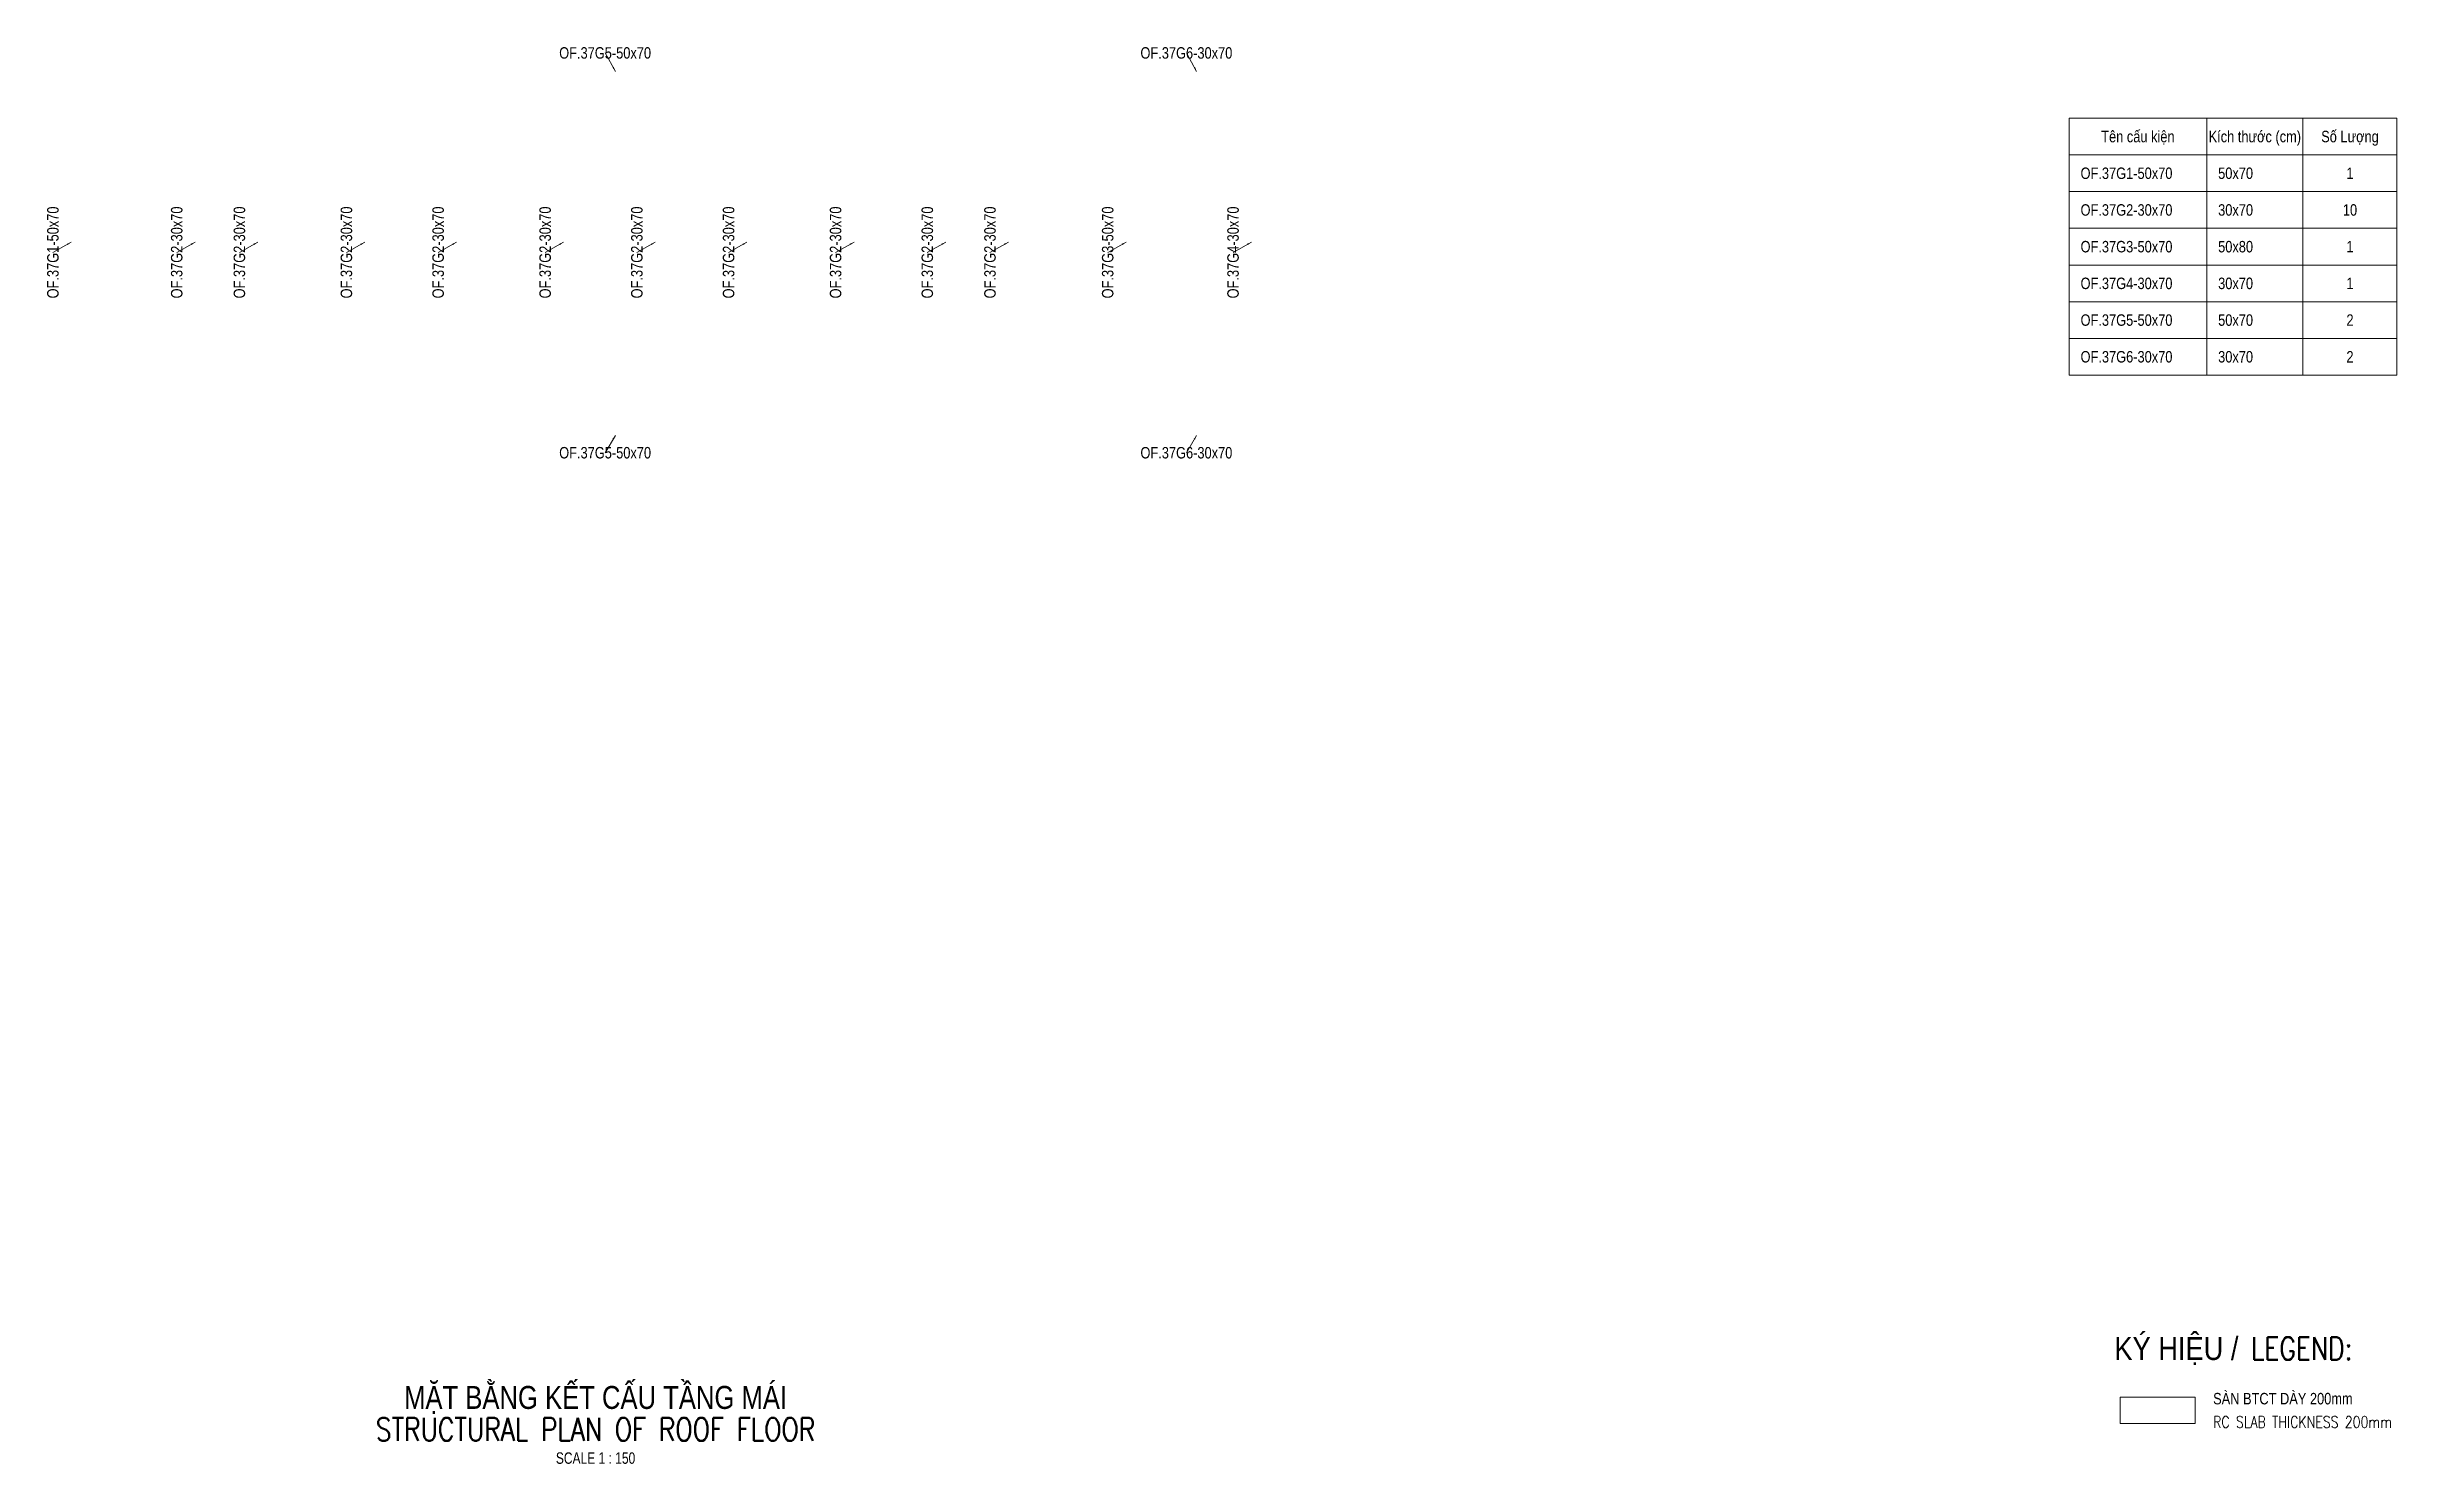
# Model space of a CAD drawing. Header units: millimetres. Extents: x -179076 to 116576, y -18667 to 64699.
# Drawn here: x 39712 to 116576, y 18374 to 64699 of the extents above; entities that cross this region are included whole.
import ezdxf
from ezdxf.enums import TextEntityAlignment as Align

# ---------------------------------------------------------------- set-up
doc = ezdxf.new("R2010")
doc.units = ezdxf.units.MM
doc.layers.get('Defpoints').update_dxf_attribs({"color": 151, "lineweight": 9})
for name, color, linetype, lineweight in [('NDC_S_ANNO', 7, 'Continuous', 20), ('NDC_S_CONTINUOUS', 3, 'Continuous', 20), ('NDC_S_DIM', 1, 'Continuous', 15), ('NDC_S_ENG TEXT', 2, 'Continuous', 20), ('NDC_S_ENG TITLE', 3, 'Continuous', 20), ('NDC_S_TEXT SYMBOL', 7, 'Continuous', 20), ('NDC_S_VN TEXT', 7, 'Continuous', 20), ('NDC_S_VN TITLE', 6, 'Continuous', 35), ('NDC_Table', 3, 'Continuous', 20)]:
    doc.layers.add(name, color=color, linetype=linetype, lineweight=lineweight)
doc.styles.add('ARIAL', font='arial.ttf', dxfattribs={"width": 0.8})
doc.styles.add('NDC_ANNO', font='', dxfattribs={"width": 0.8})
doc.styles.add('NDC_ARIAL', font='arial.ttf', dxfattribs={"width": 0.85})
doc.styles.add('NDC_DIM', font='', dxfattribs={"width": 0.75})
doc.styles.add('NDC_EN TXT', font='romans.shx', dxfattribs={"width": 0.8})
doc.styles.add('NDC_VIE TXT', font='arial.ttf', dxfattribs={"width": 0.8})
doc.styles.get('NDC_ANNO').set_extended_font_data('Dotum')
doc.styles.get('NDC_DIM').set_extended_font_data('Dotum')
doc.dimstyles.new('NDC_dim_iso', dxfattribs={"dimtxt": 2.5, "dimasz": 1, "dimexe": 1.5, "dimexo": 2.5, "dimgap": 1, "dimtad": 1, "dimdec": 0, "dimzin": 0, "dimdsep": 46, "dimtxsty": 'NDC_DIM', "dimblk": 'DIMMARK', "dimcen": 0.09, "dimdle": 1.2, "dimclrd": 1, "dimclre": 1, "dimclrt": 3, "dimadec": 0, "dimazin": 0, "dimtfac": 1, "dimtdec": 0, "dimtix": 1, "dimtofl": 0, "dimtmove": 0, "dimatfit": 3, "dimfxl": 8, "dimfxlon": 1, "dimtolj": 1, "dimtzin": 0, "dimarcsym": 0})

msp = doc.modelspace()

# ---------------------------------------------------------------- texts
at = {"layer": 'NDC_S_ENG TEXT', "attachment_point": 1, "line_spacing_factor": 0.7, "style": 'NDC_EN TXT'}
for s, insert, char_height in [('LEGEND:', (111804.2, 22523.6), 750), ('RC SLAB THICKNESS 200mm', (110561.6, 19934.3), 375)]:
    msp.add_mtext_dynamic_manual_height_columns(s, width=11151.525, gutter_width=10, heights=[0], dxfattribs=dict(at, insert=insert, char_height=char_height))
at = {"layer": 'NDC_S_VN TEXT', "style": 'NDC_ARIAL', "width": 0.8}
for s, p in [('Tên cấu kiện', (108100.8, 61772.1)), ('Kích thước (cm)', (111925.8, 61772.1)), ('Số Lượng', (115038.3, 61772.1)), ('1', (115038.3, 60572.1)), ('10', (115038.3, 59372.1)), ('1', (115038.3, 58172.1)), ('1', (115038.3, 56972.1)), ('2', (115038.3, 55772.1)), ('2', (115038.3, 54572.1))]:
    msp.add_text(s, height=375, dxfattribs=at).set_placement(p, align=Align.MIDDLE_CENTER)
for s, p in [('OF.37G1-50x70', (106225.8, 60572.1)), ('50x70', (110725.8, 60572.1)), ('OF.37G2-30x70', (106225.8, 59372.1)), ('30x70', (110725.8, 59372.1)), ('OF.37G3-50x70', (106225.8, 58172.1)), ('50x80', (110725.8, 58172.1)), ('OF.37G4-30x70', (106225.8, 56972.1)), ('30x70', (110725.8, 56972.1)), ('OF.37G5-50x70', (106225.8, 55772.1)), ('50x70', (110725.8, 55772.1)), ('OF.37G6-30x70', (106225.8, 54572.1)), ('30x70', (110725.8, 54572.1))]:
    msp.add_text(s, height=375, dxfattribs=at).set_placement(p, align=Align.MIDDLE_LEFT)
at = {"layer": 'NDC_S_VN TEXT', "style": 'NDC_VIE TXT', "width": 0.85}
msp.add_text('KÝ HIỆU /', height=750, dxfattribs=at).set_placement((107332.2, 22523.6), align=Align.TOP_LEFT)
at = {"layer": 'NDC_S_VN TEXT', "insert": (110561.6, 20697.7), "char_height": 375, "attachment_point": 1, "style": 'NDC_VIE TXT'}
msp.add_mtext_dynamic_manual_height_columns('SÀN BTCT DÀY 200mm', width=8485.707, gutter_width=10, heights=[0], dxfattribs=at)

# ---------------------------------------------------------------- blocks, each defined once
blk = doc.blocks.new('Drawing name_symbol')
at = {"layer": 'NDC_S_ENG TITLE', "style": 'NDC_EN TXT', "width": 0.8}
blk.add_attdef('SECTDET1', text='', height=5, dxfattribs=at).set_placement((0, 1.01), align=Align.CENTER)
at = {"layer": 'NDC_S_TEXT SYMBOL', "lineweight": 25, "style": 'NDC_ANNO', "width": 0.8}
blk.add_attdef('SSCALE', text='', height=2.5, dxfattribs=at).set_placement((0, -4), align=Align.CENTER)
at = {"layer": 'NDC_S_VN TITLE', "style": 'NDC_VIE TXT', "width": 0.8}
blk.add_attdef('SECTDET2', text='', height=5, dxfattribs=at).set_placement((0, 7.97), align=Align.CENTER)
blk = doc.blocks.new('DIMMARK')
at = {"layer": 'NDC_S_DIM', "color": 1}
blk.add_line((-1.5, 0), (1, 0), dxfattribs=at)
at = {"layer": 'NDC_S_DIM', "color": 2, "const_width": 0.1}
blk.add_lwpolyline([(-0.42, -0.42), (0.42, 0.42)], dxfattribs=at)
blk = doc.blocks.new('*U210')
at = {"layer": 'NDC_S_ANNO', "ltscale": 0.8, "style": 'ARIAL', "width": 0.8}
blk.add_attdef('TEN', text='', height=2.5, dxfattribs=at).set_placement((-2.24, 4.02), align=Align.MIDDLE_CENTER)
at = {"layer": 'NDC_S_ANNO', "ltscale": 0.8, "style": 'ARIAL', "width": 0.8, "flags": 1}
blk.add_attdef('CHU_THICH', text='', height=2.5, dxfattribs=at).set_placement((0, 0), align=Align.MIDDLE_CENTER)
at = {"layer": 'Defpoints'}
blk.add_leader([(0, 0), (-2.24, 4.02)], dimstyle='NDC_dim_iso', override={"dimgap": 0.625, "dimtad": 0}, dxfattribs=at)
blk = doc.blocks.new('*U211')
at = {"layer": 'NDC_S_ANNO', "ltscale": 0.8, "style": 'ARIAL', "width": 0.8, "flags": 1}
blk.add_attdef('CHU_THICH', text='', height=2.5, dxfattribs=at).set_placement((0, 0), align=Align.MIDDLE_CENTER)
at = {"layer": 'NDC_S_ANNO', "ltscale": 0.8, "style": 'ARIAL', "width": 0.8}
blk.add_attdef('TEN', text='', height=2.5, dxfattribs=at).set_placement((-2.24, -3.79), align=Align.MIDDLE_CENTER)
at = {"layer": 'Defpoints'}
blk.add_leader([(0, 0), (-2.24, -3.79)], dimstyle='NDC_dim_iso', override={"dimgap": 0.625, "dimtad": 0}, dxfattribs=at)

# ---------------------------------------------------------------- linework, layer by layer
at = {"layer": 'NDC_S_CONTINUOUS'}
msp.add_lwpolyline([(107517.3, 20556.1), (109975.6, 20556.1), (109975.6, 19692), (107517.3, 19692)], close=True, dxfattribs=at)
at = {"layer": 'NDC_Table'}
for p, q in [((105850.8, 62372.1), (105850.8, 53972.1)), ((105850.8, 62372.1), (116575.8, 62372.1)), ((110350.8, 62372.1), (110350.8, 53972.1)), ((113500.8, 62372.1), (113500.8, 53972.1)), ((116575.8, 62372.1), (116575.8, 53972.1)), ((105850.8, 61172.1), (116575.8, 61172.1)), ((105850.8, 59972.1), (116575.8, 59972.1)), ((105850.8, 58772.1), (116575.8, 58772.1)), ((105850.8, 57572.1), (116575.8, 57572.1)), ((105850.8, 56372.1), (116575.8, 56372.1)), ((105850.8, 55172.1), (116575.8, 55172.1)), ((105850.8, 53972.1), (116575.8, 53972.1))]:
    msp.add_line(p, q, dxfattribs=at)

# ---------------------------------------------------------------- block references
at = {"layer": 'NDC_S_ANNO', "xscale": 150, "yscale": 150, "zscale": 150}
msp.add_blockref('Drawing name_symbol', (57654.6, 18979), dxfattribs=at).add_auto_attribs({'SECTDET1': 'STRUCTURAL PLAN OF ROOF FLOOR', 'SECTDET2': 'MẶT BẰNG KẾT CẤU TẦNG MÁI', 'SSCALE': 'SCALE 1 : 150'})
at = {"layer": 'NDC_S_VN TEXT', "xscale": 150, "yscale": 150, "zscale": 150}
for name, p, values in [('*U210', (58303.8, 63903.4), {'TEN': 'OF.37G5-50x70'}), ('*U210', (77315.2, 63903), {'TEN': 'OF.37G6-30x70'}), ('*U211', (58303.8, 52003.4), {'TEN': 'OF.37G5-50x70'}), ('*U211', (77315.2, 52003), {'TEN': 'OF.37G6-30x70'})]:
    msp.add_blockref(name, p, dxfattribs=at).add_auto_attribs(values)
at = {"layer": 'NDC_S_VN TEXT', "xscale": 150, "yscale": 150, "zscale": 150, "rotation": 90}
for p, values in [((40507.8, 58318.4), {'TEN': 'OF.37G1-50x70'}), ((44557.8, 58318.4), {'TEN': 'OF.37G2-30x70'}), ((46607.8, 58318.4), {'TEN': 'OF.37G2-30x70'}), ((50107.8, 58318.4), {'TEN': 'OF.37G2-30x70'}), ((53107.8, 58318.4), {'TEN': 'OF.37G2-30x70'}), ((56607.8, 58318.4), {'TEN': 'OF.37G2-30x70'}), ((59607.8, 58318.4), {'TEN': 'OF.37G2-30x70'}), ((62607.8, 58318.4), {'TEN': 'OF.37G2-30x70'}), ((66107.8, 58318.4), {'TEN': 'OF.37G2-30x70'}), ((69107.8, 58318.4), {'TEN': 'OF.37G2-30x70'}), ((71157.8, 58318.4), {'TEN': 'OF.37G2-30x70'}), ((75007.8, 58318.4), {'TEN': 'OF.37G3-50x70'}), ((79107.7, 58318.2), {'TEN': 'OF.37G4-30x70'})]:
    msp.add_blockref('*U210', p, dxfattribs=at).add_auto_attribs(values)

msp.set_redraw_order([(e.dxf.handle, doc.entitydb.next_handle()) for e in msp.query("TEXT MTEXT ATTDEF DIMENSION ARC_DIMENSION")])  # texts and dimensions are drawn at this point

doc.saveas('drawing.dxf')
